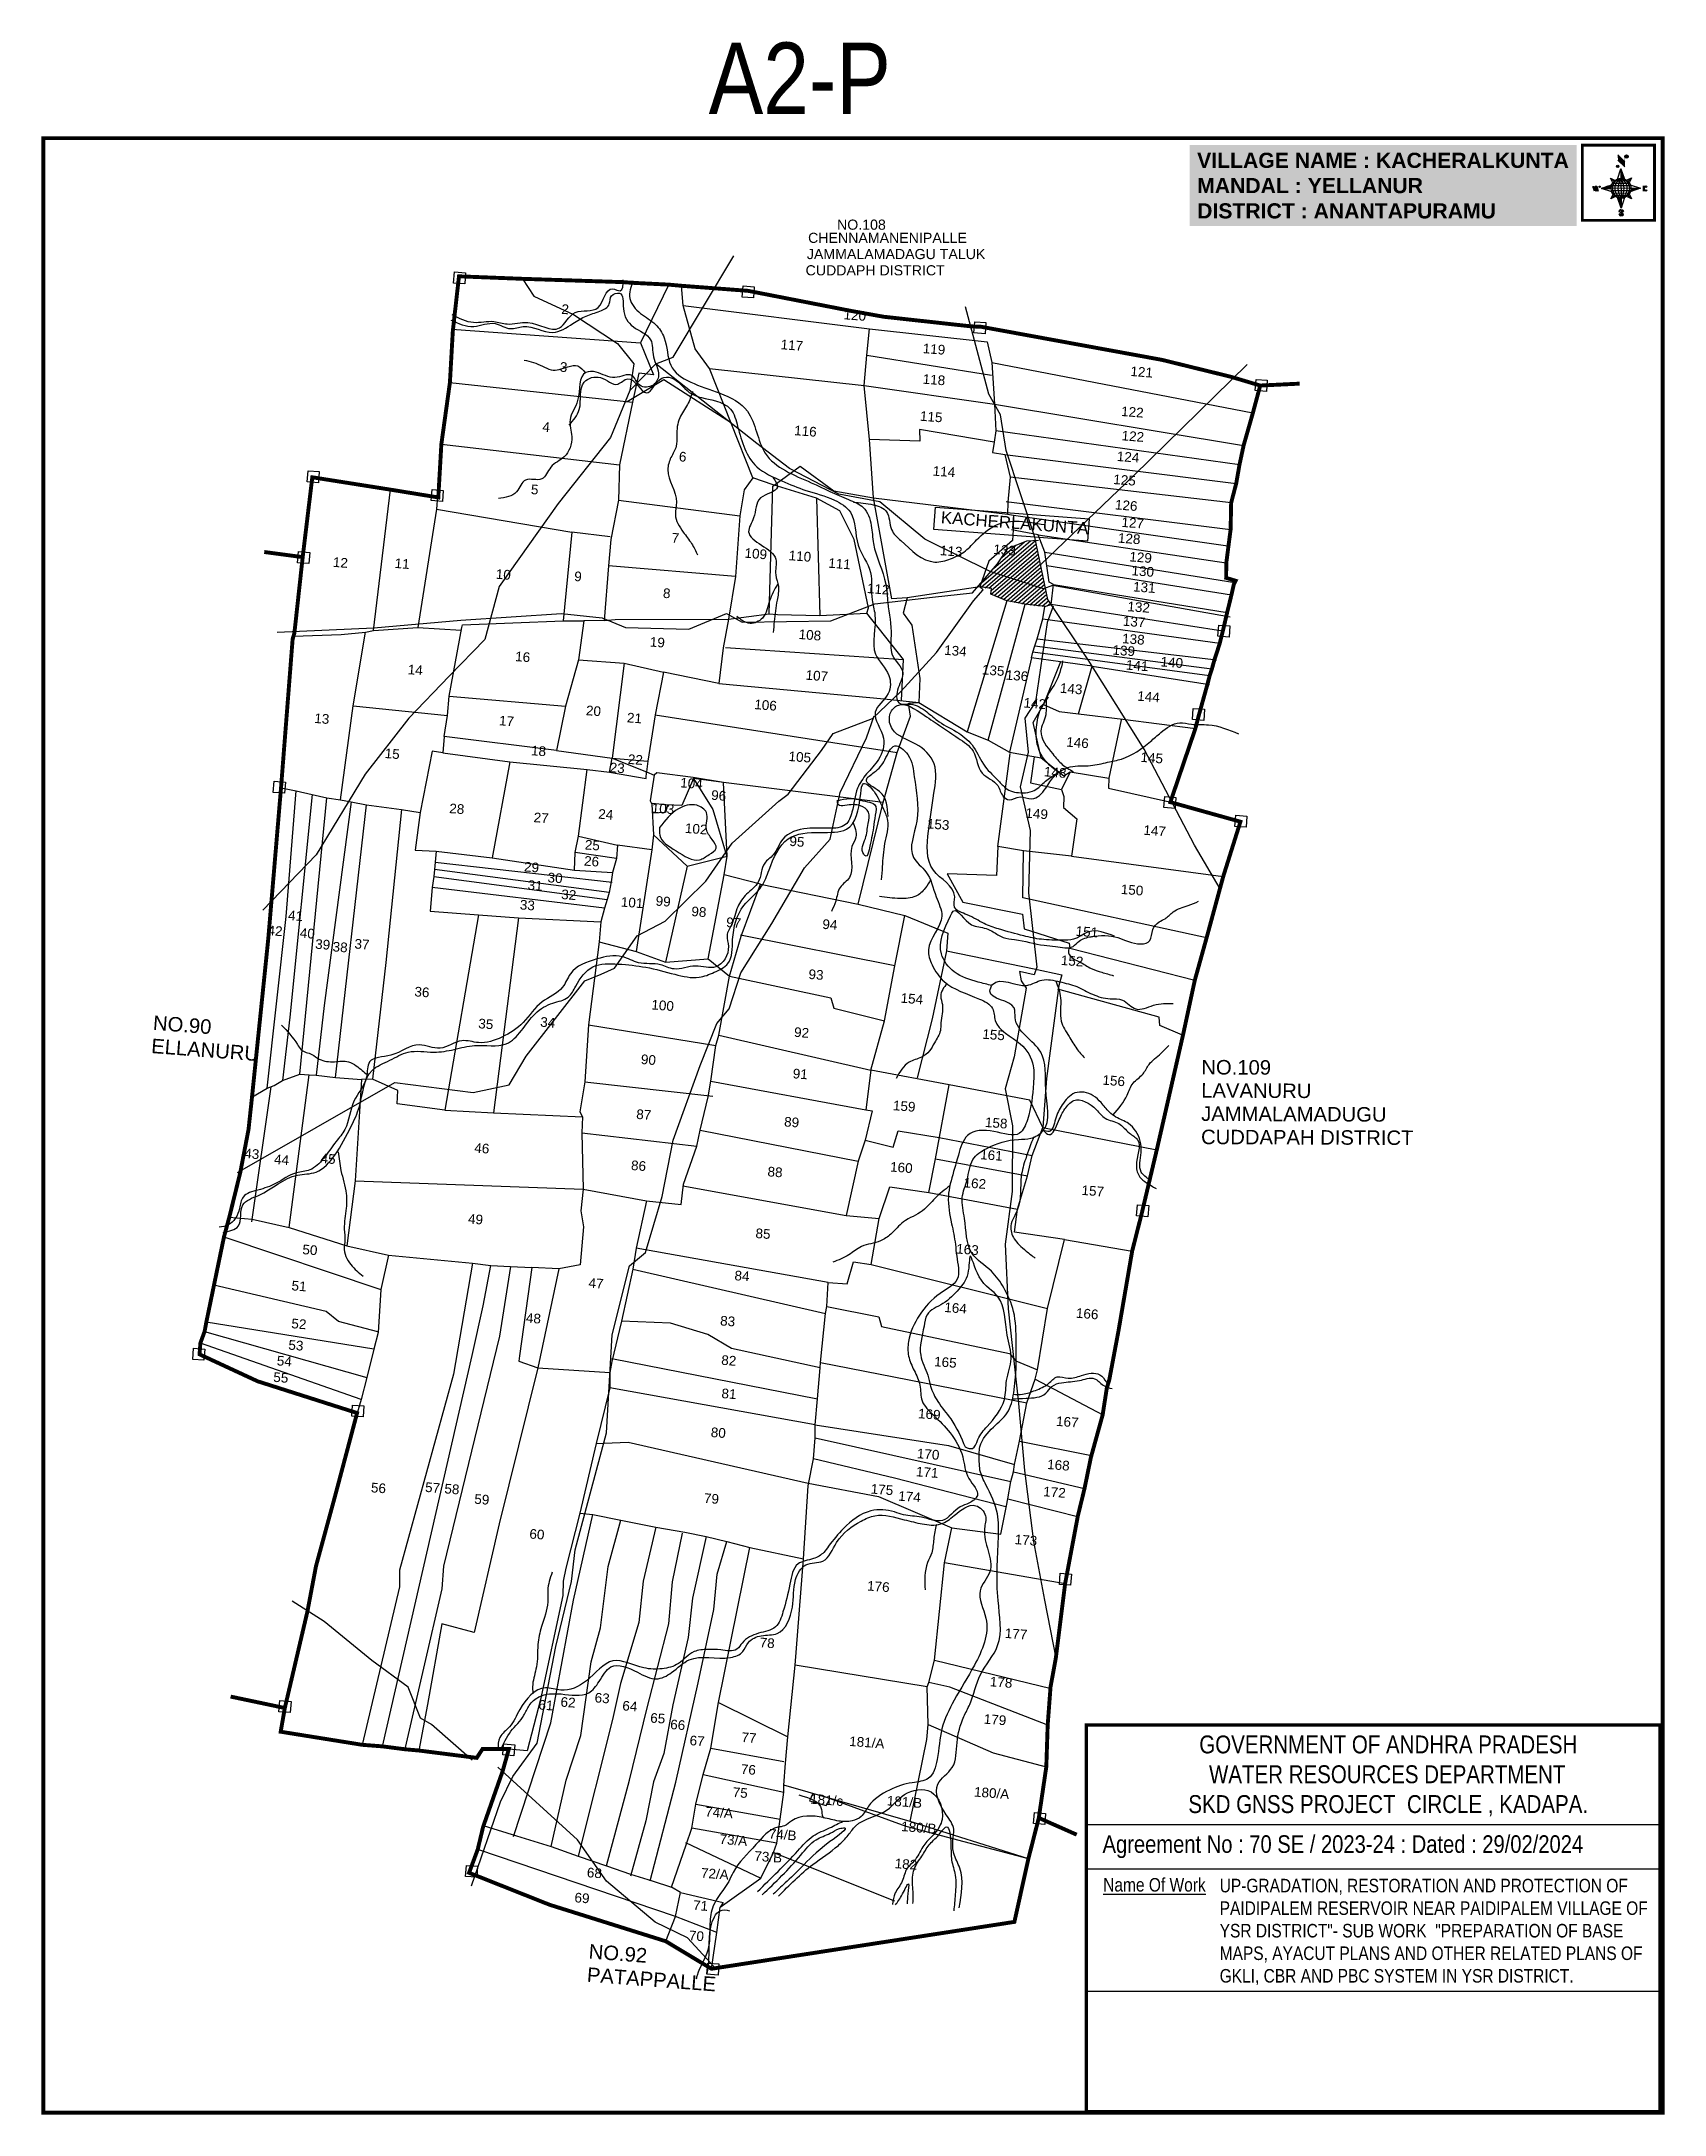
# Model space of a CAD drawing. Header units: inches. Extents: x 188909 to 208161, y 1616332 to 1627339.
# Drawn here: x 188909 to 192235, y 1623091 to 1627339 of the extents above; entities that cross this region are included whole.
import ezdxf

# ---------------------------------------------------------------- set-up
doc = ezdxf.new("R2010")
doc.units = ezdxf.units.IN
doc.header["$MEASUREMENT"] = 0
for name, color, linetype in [('bord', 1, 'Continuous'), ('FRAME 025', 7, 'Continuous'), ('PLOT', 7, 'Continuous'), ('PLOT NO', 7, 'Continuous'), ('ROAD', 1, 'Continuous'), ('STREAM', 4, 'Continuous'), ('text2', 7, 'Continuous'), ('TITLEBLOCK', 7, 'Continuous'), ('VILLAGE', 7, 'Continuous'), ('VILLAGE BOUNDARY', 5, 'Continuous'), ('VILLAGE BOUNDARY STONES', 1, 'Continuous')]:
    doc.layers.add(name, color=color, linetype=linetype)
doc.styles.add('ARIALN', font='ARIALN.TTF')
doc.styles.get("Standard").update_dxf_attribs({"font": 'arial.ttf'})
pattern_1 = [(267.297113149, (-8720374.938, 50637915.138), (10.5367255337, -0.497431438), [])]
pattern_2 = [(357.297113149, (-8720374.938, 50637915.138), (0.497431438, 10.5367255337), [])]

msp = doc.modelspace()

# ---------------------------------------------------------------- texts
at = {"layer": 'PLOT NO'}
for s, height, p in [('2', 19.8, (189973.8, 1626780.8)), ('120', 19.78, (190552.1, 1626769.6)), ('117', 19.78, (190423, 1626708.3)), ('119', 19.78, (190714.3, 1626700.3)), ('3', 19.8, (189970.5, 1626662.3)), ('121', 19.78, (191139.9, 1626653.4)), ('118', 19.78, (190714.2, 1626637.6)), ('122', 19.78, (191120.9, 1626571.4)), ('4', 19.8, (189934.8, 1626539.5)), ('116', 19.78, (190450.8, 1626532.2)), ('115', 19.78, (190708.6, 1626561.7)), ('122', 19.78, (191121.8, 1626521.6)), ('6', 19.8, (190214.6, 1626478.6)), ('114', 19.78, (190734.7, 1626449.3)), ('124', 19.78, (191112, 1626479.2)), ('5', 19.8, (189911.3, 1626411.4)), ('125', 19.78, (191104.7, 1626431.9)), ('126', 19.78, (191108.2, 1626380)), ('7', 19.8, (190199.7, 1626312.1)), ('128', 19.78, (191114.3, 1626311.9)), ('127', 19.78, (191121.5, 1626344.2)), ('109', 19.78, (190349.1, 1626281)), ('110', 19.78, (190439.5, 1626276)), ('113', 19.78, (190749.5, 1626286.3)), ('133', 19.78, (190858.9, 1626288.6)), ('129', 19.78, (191137.7, 1626273.5)), ('12', 19.78, (189505.5, 1626262.3)), ('11', 19.78, (189632, 1626260.1)), ('10', 19.78, (189839.3, 1626237.9)), ('9', 19.8, (190000, 1626233.3)), ('111', 19.78, (190520.7, 1626260.5)), ('130', 19.78, (191142.1, 1626245.1)), ('8', 19.8, (190181.9, 1626198.8)), ('112', 19.78, (190600, 1626208.6)), ('131', 19.78, (191145.3, 1626212)), ('137', 19.78, (191124.4, 1626141.6)), ('132', 19.78, (191133.7, 1626171.5)), ('19', 19.78, (190155, 1626099)), ('108', 19.78, (190460, 1626114.5)), ('138', 19.78, (191122.9, 1626105.9)), ('16', 19.78, (189879.1, 1626069.1)), ('134', 19.78, (190758.2, 1626082.1)), ('139', 19.78, (191103.2, 1626082.4)), ('140', 19.78, (191201.6, 1626058.3)), ('14', 19.78, (189658.9, 1626042.4)), ('107', 19.78, (190474.2, 1626031)), ('135', 19.78, (190835.6, 1626041.9)), ('136', 19.78, (190884.3, 1626031.2)), ('141', 19.78, (191130.7, 1626051.7)), ('106', 19.78, (190369.1, 1625970.8)), ('142', 19.78, (190920.9, 1625974.1)), ('143', 19.78, (190995.4, 1626004.2)), ('144', 19.78, (191153.9, 1625988)), ('13', 19.78, (189467.4, 1625942.4)), ('17', 19.78, (189846, 1625937.7)), ('20', 19.78, (190024.1, 1625958.4)), ('21', 19.78, (190108.1, 1625943.7)), ('146', 19.78, (191008.4, 1625893.9)), ('15', 19.78, (189611.7, 1625870.5)), ('18', 19.78, (189911.6, 1625876.3)), ('22', 19.78, (190109.9, 1625858.5)), ('105', 19.78, (190439.3, 1625864.4)), ('145', 19.78, (191160.5, 1625862.7)), ('23', 19.78, (190072.7, 1625841.5)), ('104', 19.78, (190217.3, 1625810.4)), ('148', 19.78, (190962.7, 1625833)), ('28', 19.78, (189744, 1625757.7)), ('103', 19.78, (190158.9, 1625758.7)), ('96', 19.78, (190280.7, 1625785)), ('27', 19.78, (189916.9, 1625739.2)), ('24', 19.78, (190049.3, 1625746.3)), ('102', 19.78, (190226.9, 1625717.1)), ('153', 19.78, (190722.8, 1625726.3)), ('149', 19.78, (190924.7, 1625748.3)), ('25', 19.78, (190021.8, 1625683.2)), ('95', 19.78, (190441, 1625690.5)), ('147', 19.78, (191166.5, 1625713.3)), ('29', 19.78, (189897.2, 1625638.1)), ('26', 19.78, (190020.2, 1625650.1)), ('31', 19.78, (189904.6, 1625600.6)), ('30', 19.78, (189945.5, 1625616)), ('150', 19.78, (191120.2, 1625592)), ('33', 19.78, (189888.6, 1625560.3)), ('32', 19.78, (189973.4, 1625581.6)), ('101', 19.78, (190095.6, 1625566.1)), ('99', 19.78, (190166.9, 1625568.1)), ('98', 19.78, (190240.1, 1625546.7)), ('42', 19.78, (189371.5, 1625507.6)), ('41', 19.78, (189413.6, 1625538.5)), ('97', 19.78, (190311.4, 1625524.4)), ('94', 19.78, (190508.6, 1625520.5)), ('151', 19.78, (191027.6, 1625506.3)), ('40', 19.78, (189437.7, 1625502.5)), ('39', 19.78, (189469.2, 1625479.8)), ('38', 19.78, (189504.9, 1625474.3)), ('37', 19.78, (189549.7, 1625480.2)), ('93', 19.78, (190480.2, 1625417.9)), ('152', 19.78, (190997.3, 1625446.5)), ('36', 19.78, (189672.6, 1625382.2)), ('100', 19.78, (190158.2, 1625355.4)), ('154', 19.78, (190668.9, 1625369.1)), ('35', 19.78, (189803.5, 1625316.8)), ('34', 19.78, (189930.4, 1625320.1)), ('92', 19.78, (190450.6, 1625299.2)), ('155', 19.78, (190836.4, 1625295.3)), ('90', 19.78, (190136.7, 1625243.6)), ('91', 19.78, (190447.9, 1625214.3)), ('156', 19.78, (191082.6, 1625201.1)), ('87', 19.78, (190127.2, 1625131.1)), ('159', 19.78, (190653.2, 1625148.9)), ('89', 19.78, (190430.2, 1625115.6)), ('158', 19.78, (190841.8, 1625114.5)), ('43', 19.78, (189323.9, 1625050.7)), ('44', 19.78, (189384.9, 1625038.6)), ('45', 19.78, (189480.3, 1625040.6)), ('46', 19.78, (189795.3, 1625062)), ('161', 19.78, (190832, 1625048.4)), ('86', 19.78, (190116.5, 1625026.3)), ('88', 19.78, (190396.2, 1625013.4)), ('160', 19.78, (190647.4, 1625023.2)), ('162', 19.78, (190798, 1624990.8)), ('157', 19.78, (191039.7, 1624975.3)), ('49', 19.78, (189782.4, 1624916.7)), ('85', 19.78, (190371.6, 1624887)), ('50', 19.78, (189443, 1624853.8)), ('163', 19.78, (190782.9, 1624855.2)), ('47', 19.78, (190029.4, 1624785.3)), ('84', 19.78, (190328.5, 1624800.5)), ('51', 19.78, (189420.8, 1624779.7)), ('52', 19.78, (189420.4, 1624702.1)), ('48', 19.78, (189901.1, 1624713.7)), ('83', 19.78, (190299.1, 1624707.9)), ('164', 19.78, (190758.5, 1624735.3)), ('166', 19.78, (191028.2, 1624723.5)), ('53', 19.78, (189414.3, 1624658.2)), ('54', 19.78, (189390.6, 1624625.9)), ('82', 19.78, (190301.4, 1624627.2)), ('165', 19.78, (190737.6, 1624624.2)), ('55', 19.78, (189383.4, 1624592.2)), ('81', 19.78, (190301.8, 1624558.9)), ('169', 19.78, (190704.7, 1624517.7)), ('167', 19.78, (190987.5, 1624502)), ('80', 19.78, (190279.9, 1624479.2)), ('170', 19.78, (190702.3, 1624435.7)), ('168', 19.78, (190969.3, 1624413.5)), ('56', 19.78, (189583.5, 1624365.9)), ('57', 19.78, (189694.5, 1624366.7)), ('58', 19.78, (189734, 1624363.7)), ('175', 19.78, (190607.7, 1624363.3)), ('171', 19.78, (190700.4, 1624398.6)), ('172', 19.78, (190961.2, 1624357.8)), ('59', 19.78, (189795.3, 1624342.5)), ('79', 19.78, (190265.9, 1624344.1)), ('174', 19.78, (190664.1, 1624348.7)), ('60', 19.78, (189908.2, 1624271.1)), ('173', 19.78, (190902.7, 1624259.7)), ('176', 19.78, (190600.3, 1624164.6)), ('177', 19.78, (190882.4, 1624067.5)), ('78', 19.78, (190380.1, 1624048.4)), ('63', 19.78, (190041.9, 1623935.4)), ('178', 19.78, (190851.8, 1623968.3)), ('61', 19.78, (189926.7, 1623920.8)), ('62', 19.78, (189972, 1623926.7)), ('64', 19.78, (190098.7, 1623918.9)), ('65', 19.78, (190155.8, 1623894)), ('179', 19.78, (190839.3, 1623891.7)), ('66', 19.78, (190196.8, 1623880.6)), ('67', 19.78, (190236.5, 1623847.7)), ('77', 19.78, (190342.7, 1623854.2)), ('181/A', 19.78, (190563.6, 1623846.1)), ('76', 19.78, (190341.5, 1623788.9)), ('75', 19.78, (190324.8, 1623741.5)), ('181/c', 19.78, (190483.6, 1623727.8)), ('181/B', 19.78, (190640.7, 1623724.3)), ('180/A', 19.78, (190819.4, 1623742.4)), ('74/A', 19.78, (190268.4, 1623701.8)), ('73/A', 19.78, (190297.8, 1623645.3)), ('74/B', 19.78, (190398.8, 1623656.4)), ('180/B', 19.78, (190670.1, 1623671.6)), ('73/B', 19.78, (190369.2, 1623610.9)), ('182', 19.78, (190656.8, 1623595.7)), ('68', 19.78, (190026, 1623577.1)), ('72/A', 19.78, (190259.8, 1623576.2)), ('69', 19.78, (190000.6, 1623525.7)), ('71', 19.78, (190243.6, 1623510.1)), ('70', 19.78, (190235.1, 1623448.1))]:
    msp.add_text(s, height=height, rotation=355.6618, dxfattribs=at).set_placement(p)
at = {"layer": 'text2'}
for s, height, p in [('NO.108', 20.77, (190539.2, 1626953)), ('CHENNAMANENIPALLE', 20.766, (190479.9, 1626926)), ('JAMMALAMADAGU TALUK ', 20.766, (190477.4, 1626892.8)), ('CUDDAPH DISTRICT ', 20.766, (190474.8, 1626859.5))]:
    msp.add_text(s, height=height, dxfattribs=at).set_placement(p)
for s, height, rotation, p in [('KACHERLAKUNTA', 24.721, 355.6618, (190751.4, 1626351.6)), ('NO.90', 29.67, 355.6618, (189136.6, 1625313.5)), ('ELLANURU', 29.67, 355.6618, (189133, 1625266)), ('NO.109', 29.67, 359.7655, (191285.8, 1625222.1)), ('LAVANURU', 29.67, 359.7655, (191285.6, 1625174.5)), ('JAMMALAMADUGU', 29.666, 359.7655, (191285.4, 1625126.8)), ('CUDDAPAH DISTRICT ', 29.666, 359.7655, (191285.2, 1625079.2)), ('NO.92', 29.67, 355.6618, (190029.5, 1623410.5)), ('PATAPPALLE', 29.67, 355.6618, (190025.9, 1623362.9))]:
    msp.add_text(s, height=height, rotation=rotation, dxfattribs=at).set_placement(p)
at = {"layer": 'TITLEBLOCK', "extrusion": (0.000201441, 0.004807, 0.999988), "style": 'ARIALN'}
msp.add_text('%%UName Of Work', height=27.729, rotation=359.9999, dxfattribs=at).set_placement((191084.7, 1623528.6, 7839.4))
at = {"layer": 'TITLEBLOCK', "extrusion": (0.000201441, 0.004807, 0.999988), "attachment_point": 1, "text_direction": (1, -1e-06, -0.000201), "style": 'ARIALN'}
for s, insert, char_height, width in [('\\pi141.39121;A2-P', (190134.7, 1627336.6, -22.5), 146.679, 648.879), ('\\pi47.97778;GOVERNMENT OF ANDHRA PRADESH  \\P\\pi67.92599;WATER RESOURCES DEPARTMENT      \\P\\pi25.55325;SKD GNSS PROJECT  CIRCLE , KADAPA.', (191233.6, 1623867.4, -5.6), 36.67, 864.868), ('Agreement No : 70 SE / 2023-24 : Dated : 29/02/2024', (191083.4, 1623662.9, -6.6), 36.047, 1163.558), ('UP-GRADATION, RESTORATION AND PROTECTION OF PAIDIPALEM RESERVOIR NEAR PAIDIPALEM VILLAGE OF YSR DISTRICT"- SUB WORK  "PREPARATION OF BASE MAPS, AYACUT PLANS AND OTHER RELATED PLANS OF GKLI, CBR AND PBC SYSTEM IN YSR DISTRICT.', (191323.4, 1623573.7, -5.9), 27.7286, 895.045)]:
    msp.add_mtext(s, dxfattribs=dict(at, insert=insert, char_height=char_height, width=width))
at = {"layer": 'VILLAGE BOUNDARY', "insert": (191277.2, 1627110.8), "char_height": 31.067, "width": 762.02, "attachment_point": 1, "bg_fill": 1, "box_fill_scale": 1.5, "bg_fill_color": 254, "bg_fill_transparency": 0}
msp.add_mtext('{\\fArial|b1|i0|c0|p34;\\C1;VILLAGE NAME :\\C5; KACHERALKUNTA\\P\\C1;MANDAL : \\C5;YELLANUR\\P\\C1;DISTRICT : \\C5;ANANTAPURAMU}', dxfattribs=at)

# ---------------------------------------------------------------- blocks, each defined once
blk = doc.blocks.new('*X3')
at = {"color": 0, "linetype": 'Continuous'}
for p, q in [((6321.6, 240.5), (6322.3, 241.2)), ((6321.6, 240.3), (6322.3, 241)), ((6321.6, 240.1), (6322.3, 240.8)), ((6321.6, 239.9), (6322.4, 240.7)), ((6321.6, 239.8), (6322.4, 240.6)), ((6321.6, 239.6), (6322.5, 240.5)), ((6321.6, 239.4), (6322.5, 240.3)), ((6321.6, 239.2), (6322.6, 240.2)), ((6321.7, 239.1), (6322.6, 240.1)), ((6321.8, 240.8), (6322.4, 241.4)), ((6321.8, 239), (6322.7, 240)), ((6321.8, 239), (6322.8, 239.9)), ((6321.9, 238.9), (6322.9, 239.8)), ((6322, 238.8), (6323, 239.7)), ((6322.1, 241.3), (6322.4, 241.6)), ((6322.1, 238.7), (6323.1, 239.6)), ((6322.2, 238.6), (6323.1, 239.6)), ((6322.3, 238.5), (6323.2, 239.5)), ((6322.4, 238.5), (6323.3, 239.4)), ((6322.5, 238.4), (6323.4, 239.3)), ((6322.7, 238.4), (6323.6, 239.3)), ((6322.8, 238.3), (6323.7, 239.2)), ((6322.9, 238.3), (6323.8, 239.1)), ((6323.1, 238.2), (6323.9, 239.1)), ((6323.2, 238.2), (6324, 239)), ((6323.3, 238.2), (6324.2, 239)), ((6323.5, 238.1), (6324.3, 238.9)), ((6323.7, 238.1), (6324.4, 238.9)), ((6323.8, 238.1), (6324.6, 238.8)), ((6324.1, 238.2), (6324.7, 238.8)), ((6324.3, 238.3), (6324.9, 238.8)), ((6324.6, 238.3), (6325.1, 238.8)), ((6324.8, 238.4), (6325.2, 238.8)), ((6325.1, 238.5), (6325.4, 238.8)), ((6325.4, 238.6), (6325.6, 238.8))]:
    blk.add_line(p, q, dxfattribs=at)
blk = doc.blocks.new('*X2')
at = {"color": 0, "linetype": 'Continuous'}
for p, q in [((6324.4, 240.3), (6324.5, 240.4)), ((6324.6, 240.3), (6324.8, 240.5)), ((6324.7, 240.2), (6325, 240.5)), ((6324.8, 240.2), (6325.2, 240.6)), ((6325, 240.1), (6325.5, 240.6)), ((6325.1, 240.1), (6325.6, 240.6)), ((6325.2, 240), (6325.8, 240.6)), ((6325.3, 240), (6326, 240.6)), ((6325.4, 239.9), (6326.1, 240.6)), ((6325.5, 239.8), (6326.2, 240.5)), ((6325.6, 239.8), (6326.3, 240.5)), ((6325.7, 239.7), (6326.5, 240.4)), ((6325.9, 239.6), (6326.6, 240.3)), ((6326, 239.5), (6326.7, 240.3)), ((6326, 239.4), (6326.8, 240.2)), ((6326.1, 239.3), (6327, 240.2)), ((6326.2, 239.3), (6327.1, 240.1)), ((6326.3, 239.2), (6327.1, 240)), ((6326.4, 239.1), (6327.2, 239.9)), ((6326.5, 239), (6327.3, 239.8)), ((6326.5, 238.9), (6327.4, 239.7)), ((6326.6, 238.8), (6327.5, 239.6)), ((6326.7, 238.7), (6327.5, 239.5)), ((6326.8, 238.6), (6327.6, 239.4)), ((6326.8, 238.5), (6327.7, 239.3)), ((6326.8, 236.5), (6327.4, 237)), ((6326.9, 238.3), (6327.8, 239.2)), ((6326.9, 238.2), (6327.9, 239.1)), ((6326.9, 236.8), (6327.6, 237.4)), ((6327, 238.1), (6327.8, 239)), ((6327, 237.9), (6327.8, 238.8)), ((6327, 237.8), (6327.8, 238.6)), ((6327, 237.6), (6327.8, 238.4)), ((6327, 237.4), (6327.8, 238.2)), ((6327, 237.3), (6327.8, 238)), ((6327, 237.1), (6327.8, 237.9))]:
    blk.add_line(p, q, dxfattribs=at)
blk = doc.blocks.new('H')
at = {"layer": 'bord', "extrusion": (0.000427885, 0.004792, 0.999988)}
h = blk.add_hatch(dxfattribs=at)
h.set_pattern_fill('LINE', color=8, scale=84.387686, angle=-2.7029, style=0)
h.set_pattern_definition(pattern_2)
h.paths.add_polyline_path([(-492, 786, -0.090992), (-448, 775), (-486, 912)])
h = blk.add_hatch(dxfattribs=at)
h.set_pattern_fill('LINE', color=8, scale=84.387686, angle=-92.7029, style=0)
h.set_pattern_definition(pattern_1)
h.paths.add_polyline_path([(-625, 665, -0.090992), (-615, 710), (-751, 671)])
h = blk.add_hatch(dxfattribs=at)
h.set_pattern_fill('LINE', color=8, scale=84.387686, angle=-2.7029, style=0)
h.set_pattern_definition(pattern_2)
h.paths.add_polyline_path([(-504, 533, -0.090992), (-549, 543), (-510, 406)])
h = blk.add_hatch(dxfattribs=at)
h.set_pattern_fill('LINE', color=8, scale=84.387686, angle=-92.7029, style=0)
h.set_pattern_definition(pattern_1)
h.paths.add_polyline_path([(-246, 647), (-372, 653, -0.090992), (-382, 609)])
for p, q in [((-516, 1087, -1217), (-432, 994, -1217)), ((-538, 774, -1216), (-487, 906, -1216)), ((-519, 1020, -1217), (-435, 927, -1216)), ((-487, 906, -1216), (-493, 780, -1216)), ((-487, 906, -1216), (-448, 769, -1216)), ((-865, 701, -1215), (-847, 638, -1215)), ((-847, 700, -1215), (-829, 637, -1215)), ((-829, 699, -1215), (-811, 636, -1215)), ((-829, 699, -1215), (-811, 698, -1215)), ((-811, 698, -1215), (-794, 635, -1215)), ((-752, 665, -1215), (-615, 704, -1215)), ((-752, 665, -1215), (-625, 659, -1215)), ((-619, 614, -1215), (-752, 665, -1215)), ((-639, 526, -1214), (-606, 585, -1215)), ((-639, 526, -1214), (-593, 568, -1215)), ((-577, 553, -1215), (-639, 526, -1214)), ((-627, 794, -1216), (-567, 760, -1216)), ((-627, 794, -1216), (-584, 747, -1215)), ((-599, 731, -1215), (-627, 794, -1216)), ((-511, 400, -1214), (-549, 537, -1214)), ((-371, 513, -1214), (-431, 546, -1215)), ((-421, 753, -1216), (-359, 781, -1216)), ((-371, 513, -1214), (-414, 560, -1215)), ((-359, 781, -1216), (-405, 739, -1216)), ((-399, 576, -1215), (-371, 513, -1214)), ((-359, 781, -1216), (-392, 721, -1215)), ((-246, 641, -1215), (-383, 603, -1215)), ((-379, 693, -1215), (-246, 641, -1215)), ((-373, 647, -1215), (-246, 641, -1215)), ((-213, 669, -1215), (-217, 601, -1215)), ((-197, 600, -1215), (-194, 668, -1215)), ((-460, 533, -1215), (-511, 400, -1214)), ((-505, 527, -1214), (-511, 400, -1214))]:
    blk.add_line(p, q, dxfattribs=at)
at = {"layer": 'bord', "color": 8, "linetype": 'ByBlock', "extrusion": (0.000427885, 0.004792, 0.999988)}
for p, q in [((-373, 647, -1215), (-625, 659, -1215)), ((-378, 616, -1215), (-623, 628, -1215)), ((-375, 679, -1215), (-620, 691, -1215)), ((-392, 585, -1215), (-611, 595, -1215)), ((-386, 711, -1215), (-605, 722, -1215)), ((-420, 555, -1215), (-587, 562, -1215)), ((-411, 744, -1216), (-578, 752, -1216)), ((-493, 780, -1216), (-505, 527, -1214))]:
    blk.add_line(p, q, dxfattribs=at)
at = {"layer": 'bord', "extrusion": (0.000427885, 0.004792, 0.999988), "elevation": -1212}
for points, const_width in [([(-522, 960), (-516, 1093)], 1.61), ([(-434, 933), (-428, 1066)], 1.61), ([(-870, 707), (-846, 706)], 0.642), ([(-829, 643), (-855, 644)], 0.642), ([(-829, 643), (-821, 678)], 0.642), ([(-811, 642), (-784, 641)], 0.642), ([(-793, 641), (-782, 694)], 0.642), ([(-177, 605), (-226, 607)], 0.706), ([(-223, 676), (-174, 673)], 0.706), ([(-195, 645), (-185, 644)], 0.706)]:
    blk.add_lwpolyline(points, dxfattribs=dict(at, const_width=const_width))
for points, const_width in [([(-414, 1073, 1), (-398, 1058, 1)], 22.3), ([(-530, 950, 1), (-520, 939, 1)], 14.8), ([(-776, 697, 1), (-769, 690, 1)], 8.9), ([(-180, 618, 1), (-173, 611, 1)], 9.79), ([(-178, 667, 1), (-171, 660, 1)], 9.79), ([(-525, 322, 1), (-533, 329, 1)], 11.1), ([(-490, 362, 1), (-498, 369, 1)], 11.1)]:
    blk.add_lwpolyline(points, format="xyb", close=True, dxfattribs=dict(at, const_width=const_width))
for points in [[(-537, 317), (-531, 310), (-520, 307), (-505, 307), (-494, 310), (-486, 318), (-487, 326), (-491, 333), (-494, 336), (-503, 341), (-522, 347), (-530, 352), (-534, 355), (-537, 363), (-537, 373), (-530, 381), (-520, 384), (-504, 384), (-493, 380), (-487, 373)], [(-522, 348), (-526, 354), (-528, 361), (-528, 371), (-526, 375), (-521, 381), (-515, 384)], [(-505, 307), (-499, 312), (-497, 319), (-497, 327), (-501, 335), (-509, 343)]]:
    blk.add_lwpolyline(points, dxfattribs=at)
at = {"layer": 'bord', "extrusion": (0.000427885, 0.004792, 0.999988)}
for centre, radius in [((-406, 1065, -1212), 22.3), ((-525, 944, -1212), 14.8), ((-773, 694, -1212), 8.9), ((-498, 659, -1212), 127), ((-177, 615, -1212), 9.79), ((-174, 663, -1212), 9.79), ((-529, 325, -1212), 11.1), ((-494, 365, -1212), 11.1)]:
    blk.add_circle(centre, radius, dxfattribs=at)
at = {"layer": 'bord', "color": 8, "linetype": 'ByBlock', "extrusion": (0.000427885, 0.004792, 0.999988)}
for centre, radius, start, end in [((-482, 658, -1212), 128, 94.9254, 259.6691), ((-437, 656, -1212), 141, 113.2864, 241.308), ((-316, 651, -1212), 222, 142.5892, 212.0053), ((-560, 662, -1212), 141, 293.2864, 61.308), ((-681, 668, -1212), 222, 322.5892, 32.0053), ((-515, 660, -1212), 128, 274.9254, 79.6691)]:
    blk.add_arc(centre, radius, start, end, dxfattribs=at)
at = {"layer": 'bord', "extrusion": (0.000427885, 0.004792, 0.999988)}
for points in [[(-516, 1093, -1212), (-431, 1000, -1212), (-519, 1026, -1212), (-434, 933, -1212)], [(-864, 707, -1212), (-846, 706, -1212), (-846, 644, -1212), (-829, 643, -1212)], [(-829, 705, -1212), (-811, 704, -1212), (-811, 642, -1212), (-793, 641, -1212)], [(-193, 674, -1212), (-197, 606, -1212), (-213, 675, -1212), (-216, 607, -1212)]]:
    blk.add_solid(points, dxfattribs=at)
at = {"layer": 'bord', "extrusion": (0.000427885, 0.004792, 0.999988), "xscale": 7.977342409717546, "yscale": 7.977342409717546, "zscale": 7.977342409717546, "rotation": 138.0840426661453}
for name, p in [('*X2', (38301, -31929, -1212)), ('*X3', (38314, -31951, -1212))]:
    blk.add_blockref(name, p, dxfattribs=at)

# ---------------------------------------------------------------- hatches: boundary and pattern name
at = {"layer": 'VILLAGE'}
h = msp.add_hatch(dxfattribs=at)
h.set_pattern_fill('ANSI31', color=256, scale=49.442893, angle=-4.3382)
h.set_pattern_definition([(40.661826, (-115164.6156, 47316.9015), (-4.027081255, 4.688228487), [])])
h.paths.add_polyline_path([(190962.5, 1626217), (190966.6, 1626218.6), (190946.1, 1626316.3), (190928.4, 1626315.2), (190889.2, 1626300.1), (190868, 1626268.3), (190853.9, 1626252)])
h.paths.add_polyline_path([(190887.3, 1626192.4), (190924.5, 1626185.5), (190965.1, 1626180.6), (190978.2, 1626185.2), (190978.2, 1626185.4), (190971.5, 1626195.3), (190966.6, 1626218.6), (190962.5, 1626217), (190853.9, 1626252), (190835.6, 1626230.6), (190832.2, 1626221), (190856, 1626217.5), (190854.2, 1626206.3)])

# ---------------------------------------------------------------- linework, layer by layer
at = {"layer": 'FRAME 025', "lineweight": -3}
for points in [[(191050.2, 1623684.7), (192225.9, 1623684.7)], [(191049.7, 1623594), (192225.4, 1623594)], [(191047.1, 1623343.4), (192222.9, 1623343.4)]]:
    msp.add_lwpolyline(points, dxfattribs=at)
at = {"layer": 'PLOT'}
for points in [[(190194.3, 1626840.5), (190136.6, 1626721.1)], [(190062.1, 1626152.1), (190084.3, 1626154.6), (190316.6, 1626155.2), (190400.2, 1626166.2), (190416.9, 1626164.4), (190503.9, 1626162.4), (190600.3, 1626167), (190603.4, 1626178.5), (190574.2, 1626318.4), (190545, 1626377.1), (190497.2, 1626402.6), (190408.6, 1626430.1), (190366.8, 1626444.6), (190277.6, 1626668.5), (190248.7, 1626709.2), (190223.8, 1626797.4), (190220.7, 1626838.1)], [(190223.8, 1626797.4), (190605.9, 1626750.1), (190847.2, 1626723.3), (190856.8, 1626680.6), (190861.7, 1626595.6), (190864.7, 1626540.6), (190861.5, 1626517.8), (190708.3, 1626543.3), (190708.7, 1626519.6), (190606, 1626523), (190594.8, 1626633.9), (190600.4, 1626695.9), (190605.9, 1626750.1)], [(189749.5, 1626749.4), (190136.6, 1626721.1), (190163.4, 1626655.5), (190133.3, 1626658.8), (190120.1, 1626599.8), (190093.3, 1626471.4), (190091.1, 1626398.7), (190075.8, 1626318.3), (190071, 1626264.3), (190062.1, 1626152.1), (190020.6, 1626151.4), (190009.1, 1626071.6), (189982.6, 1625976.8), (189964.4, 1625885.9), (189734.1, 1625914.5), (189731.6, 1625881.1), (189709.6, 1625884.5), (189684.9, 1625758.5), (189674.9, 1625681.5), (189717.6, 1625679.8), (189715.9, 1625657.1), (189714.4, 1625641.7), (189713.1, 1625627.6), (189709.5, 1625605), (189705.1, 1625556.3), (189804.7, 1625549.1), (189735.5, 1625148.7), (189637.5, 1625162), (189639, 1625189.1), (189587.5, 1625212.3), (189564.7, 1625211.9), (189551.7, 1625003.7), (189534.4, 1624870.9), (189620, 1624851.9), (189604, 1624781.4), (189599, 1624692.9), (189590, 1624659.2), (189575.4, 1624600.8), (189563.9, 1624555.9), (189555.7, 1624528.2)], [(190600.4, 1626695.9), (190855.9, 1626655.1)], [(190856.8, 1626680.6), (191391.4, 1626577.5)], [(189745.9, 1626639.8), (190120.1, 1626599.8)], [(190108.9, 1626601), (190184.4, 1626645.8), (190322.8, 1626557.5)], [(190277.6, 1626668.5), (190594.8, 1626633.9), (190861.7, 1626595.6)], [(190861.7, 1626595.6), (191372.4, 1626510.8)], [(189728.4, 1626513.8), (190093.3, 1626471.4)], [(190682.7, 1626198.8), (190651.7, 1626196.8), (190614, 1626403.8), (190606, 1626523)], [(190861.5, 1626517.8), (190858.1, 1626496.2), (190882.8, 1626492.4), (190893.8, 1626445.8), (190889.4, 1626394.5), (190888.4, 1626370.4), (190901.1, 1626368.1), (190900, 1626338.1), (190899, 1626316.3), (190850.5, 1626273.7), (190832.2, 1626221), (190682.7, 1626198.8), (190674.6, 1626167), (190692.5, 1626142.7), (190709.2, 1626033.7), (190706.8, 1625984.4), (190806, 1625924.3), (190848.8, 1625907), (190892.4, 1625882.3), (190957.5, 1625871), (190941.1, 1625943.2), (190962.6, 1625980.2), (190994.2, 1625965.9), (191034.3, 1625961.1), (191061.8, 1626058.7), (190996.9, 1626067.3), (190937.5, 1626075.4), (190940.2, 1626087), (190944.9, 1626100.3), (190949.6, 1626114.5), (190961.3, 1626155.4), (190965.1, 1626180.6), (190924.5, 1626185.5), (190887.3, 1626192.4), (190854.2, 1626206.3), (190856, 1626217.5), (190832.2, 1626221)], [(191363.9, 1626470.9), (190864.7, 1626540.6)], [(190400.2, 1626166.2), (190407.5, 1626427.6), (190463.8, 1626468.8), (190532.4, 1626418.1), (190614, 1626403.8), (190888.4, 1626370.4)], [(190882.8, 1626492.4), (191357.3, 1626433.2)], [(189589, 1626131.9), (189623.9, 1626420.4)], [(190366.8, 1626444.6), (190349.2, 1626420.2), (190340, 1626366.5), (190331.1, 1626242.7), (190316.6, 1626155.2), (190306.2, 1626096.1), (190297, 1626023), (190183.6, 1626046.4), (190166.7, 1625959.1), (190151.6, 1625863.7), (190148.6, 1625842.2), (190164.7, 1625835), (190156.5, 1625782.4), (190159.7, 1625775.7), (190163.3, 1625713.3), (190159.6, 1625682.6), (190089.1, 1625692.1), (190087, 1625664.6), (190079.3, 1625636), (190076.4, 1625616.4), (190072, 1625595), (190068.1, 1625580.5), (190062.6, 1625562.9), (190055, 1625534.8), (190051.8, 1625493.6), (190030.1, 1625323.8), (190022.6, 1625207.2), (190012.4, 1625145.5), (190017.6, 1625135), (190016.1, 1625102.3), (190018.8, 1624986.9), (190014.5, 1624942.7), (190019.4, 1624909.9), (190013, 1624831.6), (189969.3, 1624823.6), (189913.8, 1624826.4), (189888.5, 1624645.7), (189887.2, 1624634.7), (189926, 1624620.6), (189846.7, 1624301.3), (189795.3, 1624078.2), (189729.1, 1624096.2), (189699.8, 1623930.8), (189682.1, 1623836.6)], [(191346.9, 1626393.3), (190893.8, 1626445.8)], [(189720.5, 1626407.8), (189718.7, 1626380.3), (189680.4, 1626137.9)], [(189718.7, 1626380.3), (189995.5, 1626333.3)], [(190091.1, 1626398.7), (190340, 1626366.5)], [(190497.2, 1626402.6), (190503.9, 1626162.4)], [(190885.7, 1626395.9), (191345.8, 1626338.6)], [(190074.6, 1626323.5), (189995.5, 1626333.3), (189978, 1626151.6)], [(190965.1, 1626180.6), (190978.2, 1626185.2), (190982.6, 1626225.8), (190973.9, 1626231), (190969.1, 1626264.1), (190964.9, 1626292.6), (190951.2, 1626327.7), (190897, 1626338.2)], [(190901.1, 1626368.1), (191345.2, 1626304.8)], [(190951.2, 1626327.7), (191337, 1626270.6)], [(190964.9, 1626292.6), (191354.3, 1626230.3)], [(190331.1, 1626242.7), (190071, 1626264.3)], [(191347.4, 1626204.2), (190969.1, 1626264.1)], [(190982.6, 1626225.8), (191338.7, 1626168.6)], [(190671.3, 1625988.1), (190675.3, 1626072.3), (190600.3, 1626167)], [(190887.3, 1626192.4), (190806, 1625924.3)], [(190848.8, 1625907), (190924.5, 1626185.5)], [(191329.8, 1626130.3), (190978.2, 1626185.2)], [(189425.4, 1626120.3), (189523.3, 1626123.2), (189573, 1626128.3), (189589, 1626131.9), (189680.4, 1626137.9), (189768.7, 1626132.5), (189771.7, 1626143.1), (189978, 1626151.6), (190020.6, 1626151.4)], [(189521.9, 1625784.9), (189547.6, 1625977.4), (189573, 1626128.3)], [(189734.1, 1625914.5), (189741.3, 1625957.5), (189744.6, 1625997.4), (189770.2, 1626137.8)], [(190961.3, 1626155.4), (191323.6, 1626105.5)], [(190310.7, 1626096.9), (190675.3, 1626072.3)], [(190937.5, 1626075.4), (190892.4, 1625882.3)], [(191302.7, 1626038.6), (190940.2, 1626087)], [(190944.9, 1626100.3), (191307.5, 1626053.2)], [(190949.6, 1626114.5), (191317.2, 1626071.8)], [(190009.1, 1626071.6), (190102.9, 1626064.6), (190183.6, 1626046.4)], [(190102.9, 1626064.6), (190078.2, 1625869.8)], [(190996.9, 1626067.3), (190962.6, 1625980.2)], [(191061.8, 1626058.7), (191302.3, 1626021.2)], [(189744.6, 1625997.4), (189982.6, 1625976.8)], [(190297, 1626023), (190635.7, 1625991.8), (190706.8, 1625984.4)], [(189547.6, 1625977.4), (189741.3, 1625957.5)], [(190166.7, 1625959.1), (190530.6, 1625902.2), (190662.5, 1625881.7)], [(190582.3, 1625570.9), (190634, 1625779.2), (190662.5, 1625881.7), (190690, 1625956.1), (190685.6, 1625982.5), (190706.8, 1625984.4)], [(191034.3, 1625961.1), (191125.1, 1625950.1), (191273.6, 1625930.8)], [(191121.5, 1625949), (191096.4, 1625828.9)], [(189731.6, 1625881.1), (189868.7, 1625862.8), (190026.9, 1625847), (190072.7, 1625841.5), (190148.3, 1625828.6), (190148.6, 1625842.2)], [(189868.7, 1625862.8), (189832.2, 1625665.9)], [(189964.4, 1625885.9), (190078.2, 1625869.8), (190151.6, 1625863.7)], [(190072.7, 1625841.5), (190078.2, 1625869.8)], [(190078.2, 1625869.8), (190148.6, 1625842.2)], [(191017.2, 1625841.8), (190999.4, 1625806), (191004.3, 1625791.9), (191003.4, 1625768.7), (191030.6, 1625746), (191019.7, 1625669.5), (190921.1, 1625680.1), (190869.1, 1625689.1), (190893.7, 1625879.5)], [(190957.5, 1625871), (191003.8, 1625833.6), (191017.2, 1625841.8), (191096.4, 1625828.9), (191095.8, 1625808.8), (191226.8, 1625779.6)], [(190001.3, 1625640.4), (190002.3, 1625677), (190009.5, 1625710.6), (190026.9, 1625847)], [(190018.8, 1624986.9), (190148.9, 1624963.1), (190219.8, 1624955.8), (190224.4, 1624997.4), (190251.6, 1625075.1), (190258.9, 1625107.9), (190275.2, 1625176.2), (190280.6, 1625208.5), (190290.9, 1625281.1), (190296.9, 1625302.4), (190318.7, 1625423.4), (190342.7, 1625505.2), (190382.3, 1625612.1), (190307.9, 1625630.8), (190314.1, 1625669), (190306.3, 1625820.3), (190244.3, 1625830.8), (190169.7, 1625840.3), (190164.7, 1625835)], [(190634, 1625779.2), (190306.3, 1625820.3), (190244.8, 1625828.5), (190221, 1625772.8), (190188.6, 1625774.8), (190160.4, 1625776.9)], [(190244.8, 1625828.5), (190284.5, 1625765), (190312.4, 1625670.8)], [(189371.7, 1625194.2), (189410, 1625546), (189431.1, 1625803.3)], [(189399.8, 1625809.2), (189431.1, 1625803.3), (189463.7, 1625795.5), (189493.9, 1625788.9), (189521.9, 1625784.9), (189543.6, 1625780.8), (189575.3, 1625774.6), (189647, 1625764.8), (189684.9, 1625758.5)], [(189463.7, 1625795.5), (189417.8, 1625339.1), (189403, 1625209.5)], [(189438.3, 1625222.6), (189493.9, 1625788.9)], [(189543.6, 1625780.8), (189488.4, 1625363.5), (189471.9, 1625220.3)], [(189511.5, 1625215.6), (189575.3, 1625774.6)], [(189647, 1625764.8), (189614.5, 1625451.5), (189587.5, 1625212.3)], [(190191.5, 1625773.7), (190187.9, 1625759.1), (190161.8, 1625757.3)], [(190009.5, 1625710.6), (190089.1, 1625692.1)], [(190163.3, 1625713.3), (190232, 1625648.6), (190314.1, 1625669)], [(189715.9, 1625657.1), (190078.2, 1625616.3)], [(189717.6, 1625679.8), (189832.2, 1625665.9), (190001.3, 1625640.4), (190079.3, 1625636)], [(190087, 1625664.6), (190002.3, 1625677)], [(190159.6, 1625682.6), (190127.8, 1625474.2)], [(190869.1, 1625689.1), (190866.2, 1625630), (190765, 1625633), (190796.8, 1625574.8), (190919.4, 1625550.6), (190922.7, 1625520.5), (191015.1, 1625491.3), (191016, 1625481.1), (191272.4, 1625415)], [(191296.6, 1625502), (190920, 1625584), (190921.1, 1625680.1)], [(191019.7, 1625669.5), (191330.7, 1625627.7)], [(189713.1, 1625627.6), (190068.1, 1625580.5)], [(190072, 1625595), (189714.4, 1625641.7)], [(190232, 1625648.6), (190188, 1625452.2)], [(190275.4, 1625459), (190307.9, 1625630.8)], [(190382.3, 1625612.1), (190582.3, 1625570.9), (190678.1, 1625547.4), (190766.6, 1625511.5), (190763.6, 1625475.5), (190943, 1625438.7), (190999.9, 1625426.1), (190993.5, 1625404.3), (190968.6, 1625213.5), (190961, 1625113.4)], [(190062.6, 1625562.9), (189709.5, 1625605)], [(189804.7, 1625549.1), (189886.2, 1625542.7), (190055, 1625534.8)], [(189886.2, 1625542.7), (189846.4, 1625228.6), (189835.2, 1625143.2)], [(190608.7, 1625231.1), (190636.6, 1625331.9), (190657.6, 1625444.5), (190678.1, 1625547.4)], [(190051.8, 1625493.6), (190127.8, 1625474.2), (190188, 1625452.2), (190275.4, 1625459), (190318.7, 1625423.4), (190526.6, 1625378.7), (190532.4, 1625358), (190636.6, 1625331.9)], [(190657.6, 1625444.5), (190341.7, 1625507.1)], [(190763.6, 1625475.5), (190734.2, 1625336.2), (190703.7, 1625214.9)], [(190030.1, 1625323.8), (190290.9, 1625281.1)], [(190296.9, 1625302.4), (190608.7, 1625231.1)], [(190281.9, 1623389.3), (190292.9, 1623463.5), (190299.8, 1623515.9), (190383.3, 1623574.8), (190408.9, 1623627.8), (190415.7, 1623646.4), (190422.4, 1623695.8), (190430, 1623751.1), (190430.1, 1623765.8), (190433.5, 1623810.7), (190438.6, 1623864.5), (190453.1, 1624011.4), (190470.8, 1624229.7), (190480.4, 1624379.2), (190491, 1624434.4), (190494.3, 1624477.2), (190494.3, 1624503.9), (190498.9, 1624557), (190504.7, 1624620.9), (190505.5, 1624631.7), (190515.9, 1624731.9), (190518, 1624746.7), (190521.2, 1624795.7), (190560.3, 1624793.2), (190572.7, 1624838), (190609.1, 1624832.3), (190625.3, 1624926.6), (190647.7, 1624991.6), (190727.4, 1624980.1), (190909.4, 1624945.9), (190929.5, 1625014), (190939.2, 1625056), (190961, 1625113.4), (190934.4, 1625169.6), (190769.1, 1625201), (190608.7, 1625231.1), (190598.5, 1625149.3), (190611.3, 1625147.2), (190597, 1625087.1), (190582.7, 1625044.1), (190557.7, 1624932.7), (190625.3, 1624926.6)], [(189378.6, 1625196.7), (189339.2, 1624920.3)], [(189340.3, 1625175.4), (189371.7, 1625194.2), (189385.5, 1625199.2), (189403, 1625209.5), (189438.3, 1625222.6), (189457.6, 1625221.4), (189471.9, 1625220.3), (189511.5, 1625215.6), (189564.7, 1625211.9)], [(189416.7, 1624908.4), (189457.6, 1625221.4)], [(190022.6, 1625207.2), (190284.7, 1625177.7)], [(190280.6, 1625208.5), (190598.5, 1625149.3)], [(190727.4, 1624980.1), (190740.8, 1625049.4), (190769.1, 1625201)], [(189735.5, 1625148.7), (189835.2, 1625143.2), (190017.6, 1625135)], [(190016.1, 1625102.3), (190251.6, 1625075.1)], [(190258.9, 1625107.9), (190582.7, 1625044.1)], [(190597, 1625087.1), (190654.6, 1625072.7), (190664.3, 1625106.7), (190748.7, 1625092.8), (190939.2, 1625056)], [(190961, 1625113.4), (191194.5, 1625067.5)], [(190740.8, 1625049.4), (190929.5, 1625014)], [(189551.7, 1625003.7), (190018.8, 1624986.9)], [(190222.9, 1624993.7), (190557.7, 1624932.7)], [(189293.8, 1624929.5), (189340.9, 1624925.7), (189416.7, 1624908.4), (189534.4, 1624870.9)], [(190148.9, 1624963.1), (190127.9, 1624866), (190120.5, 1624822.8), (190097.5, 1624716.1), (190078, 1624634), (190073.8, 1624611.2), (190073.9, 1624579.7), (190045.6, 1624465.4), (190011.9, 1624323), (189983.6, 1624210.5), (189977.9, 1624183.9), (189977.2, 1624154.4), (189931.4, 1623941.4), (189904.1, 1623835.9), (189866.7, 1623839.6)], [(190045.6, 1624465.4), (190111, 1624468.3), (190479.8, 1624384.5), (190624.4, 1624357.1), (190774.2, 1624293.1), (190875, 1624279.6), (190886.8, 1624338.3), (190889.5, 1624352.3), (190895.3, 1624387.8), (190901, 1624407.4), (190903.2, 1624422.5), (190913.2, 1624470.2), (190928.2, 1624549), (190945.1, 1624597.8), (190950.2, 1624616.4), (190970.8, 1624742.4), (191005.4, 1624883.6), (190902.6, 1624898.8), (190909.4, 1624945.9)], [(189282.9, 1624889.1), (189604, 1624781.4)], [(189620, 1624851.9), (189792.4, 1624835.3), (189829.6, 1624830.6), (189869.8, 1624828.5), (189913.8, 1624826.4)], [(190521.2, 1624795.7), (190127.9, 1624866)], [(191005.4, 1624883.6), (191144.1, 1624860.2)], [(189792.4, 1624835.3), (189753.2, 1624607.8), (189642.3, 1624206.1), (189642.6, 1624172.1), (189566.1, 1623848.3)], [(189607.5, 1623845.1), (189791.5, 1624646), (189813.9, 1624747.5), (189829.6, 1624830.6)], [(189869.8, 1624828.5), (189847.2, 1624685.6), (189732.6, 1624214.4), (189729.1, 1624167.7), (189654.4, 1623842.5)], [(189969.3, 1624823.6), (189926, 1624620.6), (190073.8, 1624611.2)], [(190120.5, 1624822.8), (190515.9, 1624731.9)], [(190609.1, 1624832.3), (190970.8, 1624742.4)], [(189598.3, 1624694.3), (189517.7, 1624715.8), (189492.6, 1624736.2), (189262.4, 1624790)], [(190504.7, 1624620.9), (190322.7, 1624660.2), (190274.7, 1624689.2), (190197.7, 1624712.2), (190097.5, 1624716.1)], [(190518, 1624746.7), (190625.2, 1624725.3), (190630.1, 1624705.8), (190892.7, 1624650.1), (190905.6, 1624635.1), (190950.2, 1624616.4)], [(189243.2, 1624695.3), (189575.4, 1624600.8)], [(189590, 1624659.2), (189246.7, 1624714.3)], [(189563.9, 1624555.9), (189234.5, 1624671.4)], [(190077.9, 1624640), (190498.9, 1624557)], [(190505.5, 1624631.7), (190928.2, 1624549)], [(190945.1, 1624597.8), (191083.6, 1624524.5)], [(190494.3, 1624503.9), (190073.9, 1624579.7)], [(190494.3, 1624503.9), (190768, 1624461.9), (190903.2, 1624422.5)], [(190494.3, 1624477.2), (190895.3, 1624387.8)], [(190913.2, 1624470.2), (191064, 1624440.7)], [(190885.2, 1624335.8), (190657, 1624394.7), (190491, 1624434.4)], [(190901, 1624407.4), (191046.4, 1624373.3)], [(190889.5, 1624352.3), (191035, 1624315.7)], [(189876.3, 1623660.7), (189952.8, 1623893), (189999.4, 1624144.6), (190038.7, 1624320.4)], [(189953.1, 1623640.1), (189984.3, 1623775.7), (190014, 1623867.3), (190035.4, 1624018), (190054.5, 1624087.7), (190070, 1624213.7), (190096, 1624308.8)], [(190167.7, 1624294.2), (190141.9, 1624183.6), (190133.4, 1624098.6), (190095.3, 1623974), (190078.8, 1623900.1), (190008.5, 1623620)], [(190011.9, 1624323), (190038.7, 1624320.4), (190096, 1624308.8), (190167.7, 1624294.2), (190227.3, 1624284.1), (190271.3, 1624275.2), (190313.2, 1624265.1), (190360.8, 1624252.3), (190470.8, 1624229.7)], [(190688.9, 1623690.9), (190723.1, 1623859.4), (190725.8, 1623889.6), (190724.2, 1623967), (190727.6, 1623976.3), (190739, 1624021.8), (190759.5, 1624221.2), (190774.2, 1624293.1)], [(190066.6, 1623600.4), (190113.9, 1623775.8), (190149.7, 1623921.4), (190194.6, 1624096), (190202.1, 1624182.4), (190222.5, 1624281.7)], [(190271.3, 1624275.2), (190243.1, 1624148.7), (190234, 1624068.3), (190202.8, 1623930.2), (190184.3, 1623830.8), (190163.1, 1623772.1), (190147.1, 1623692.2), (190115.8, 1623579)], [(190156.4, 1623569.3), (190208.6, 1623771.5), (190254.5, 1623975.6), (190287, 1624125.3), (190293.5, 1624197.7), (190313.2, 1624265.1)], [(190188.3, 1623445.7), (190207.9, 1623496.2), (190218.5, 1623545.9), (190199.7, 1623556.8), (190230.2, 1623643.5), (190241.4, 1623677.7), (190250.2, 1623726.7), (190265.1, 1623787.2), (190280.4, 1623841.7), (190296.1, 1623935.2), (190360.8, 1624252.3)], [(191006.6, 1624178.2), (190759.5, 1624221.2)], [(190724.2, 1623967), (190453.1, 1624011.4)], [(190739, 1624021.8), (190978, 1623963.6)], [(190970.9, 1623888.6), (190770.1, 1623966.5), (190727.6, 1623976.3)], [(190296.1, 1623935.2), (190438.6, 1623864.5)], [(190725.8, 1623889.6), (190858.9, 1623831.8), (190970.8, 1623802.6)], [(190280.4, 1623841.7), (190430.5, 1623813.9)], [(190265.1, 1623787.2), (190430, 1623751.1)], [(190931.3, 1623614.5), (190688.9, 1623690.9), (190430.1, 1623765.8)], [(190250.2, 1623726.7), (190422.4, 1623695.8)], [(189813.9, 1623682.8), (189882.6, 1623661.7), (189953.1, 1623640.1), (190008.5, 1623620), (190066.6, 1623600.4), (190115.7, 1623582.9), (190160.2, 1623569.5), (190199.7, 1623556.8)], [(190415.7, 1623646.4), (190241.4, 1623677.7)], [(190292.9, 1623463.5), (190207.9, 1623496.2), (189802.9, 1623633.9)], [(190228.4, 1623647.8), (190383.3, 1623574.8)], [(190408.9, 1623627.8), (190656.8, 1623528.4)], [(190218.5, 1623545.9), (190305.9, 1623524.8), (190299.8, 1623515.9)]]:
    msp.add_lwpolyline(points, dxfattribs=at)
at = {"layer": 'PLOT NO'}
for points in [[(190489.9, 1623748.3), (190483.1, 1623733.8), (190517.2, 1623723.9), (190524.5, 1623737.7)], [(190931.3, 1623614.5), (190680.7, 1623680.8), (190503, 1623745.6)]]:
    msp.add_lwpolyline(points, dxfattribs=at)
at = {"layer": 'ROAD'}
for points in [[(190167.8, 1626678.5), (190203.5, 1626692), (190327.6, 1626899.8)], [(189894.8, 1626852.4), (189917.6, 1626816.9), (189999, 1626779.6), (190089.1, 1626720.1), (190123, 1626678), (190114.4, 1626623.4), (190074.8, 1626526.9), (189967.7, 1626392.2), (189846.9, 1626221.8), (189817.2, 1626113.3), (189744.1, 1626038.3), (189661.7, 1625951.8), (189571.9, 1625837.1), (189472.1, 1625672.3), (189362.7, 1625558.5)], [(191324.2, 1625602.6), (191271.5, 1625691.6), (191168.3, 1625888.9), (191054.1, 1626071.5), (190971.5, 1626195.3), (190944.7, 1626322.9), (190886.1, 1626500.6), (190874.2, 1626573.6), (190850.5, 1626616.2), (190802.7, 1626795.3)], [(191344.9, 1626159), (190980.7, 1626223.8), (190962.5, 1626217), (190852.8, 1626252.4), (190719, 1626319.2), (190626.8, 1626395.4), (190542.6, 1626411), (190441.9, 1626463.8), (190374.6, 1626515.2), (190167.8, 1626678.5), (190114.4, 1626623.4)], [(190956.8, 1626267.1), (191147.5, 1626449.1), (191379.9, 1626676.7)], [(189392.2, 1626128.6), (189590, 1626137.4), (189768.4, 1626152.6), (189974.7, 1626166.9), (190057.8, 1626157.4), (190105.4, 1626138.2), (190235.5, 1626134.7), (190312.6, 1626166.6), (190344.6, 1626148.5), (190526.4, 1626151.4), (190616.7, 1626186.5), (190734.9, 1626199.9), (190816.9, 1626209), (190868, 1626268.3), (190889.2, 1626300.1), (190928.4, 1626315.2), (190951.9, 1626316.6)], [(189310.5, 1625021.3), (189633.1, 1625205.8), (189793.4, 1625184.9), (189867.5, 1625201), (189902.3, 1625259.5), (190022.3, 1625414), (190055.8, 1625427.8), (190083, 1625439.8), (190129.6, 1625505.9), (190187.1, 1625535.9), (190270.7, 1625617.9), (190324.5, 1625696.1), (190420, 1625781.8), (190439.4, 1625796.4), (190507.7, 1625885.5), (190531.5, 1625920.5), (190612.2, 1625951.3), (190670.3, 1626006.9), (190743.2, 1626086.7), (190818.9, 1626192.3), (190839, 1626215.3), (190832.2, 1626221)], [(190982.3, 1626181.7), (190969.7, 1626147.8), (190945.8, 1625985.7), (190924.3, 1625951.8), (190930.9, 1625882.7), (190914.8, 1625811.1), (190934.7, 1625721.6), (190931.5, 1625593.9), (190948.4, 1625441.5), (190943.4, 1625425.9), (190912.9, 1625432.9), (190916.3, 1625413.6), (190927, 1625398.9), (190902.5, 1625258.3), (190883.6, 1625192.2), (190898.9, 1625116.6), (190897.8, 1624982.4), (190884.1, 1624874.1), (190889.8, 1624742), (190911.1, 1624547.5), (190923.5, 1624410.5), (190941.9, 1624264.8), (190964.7, 1624144.7), (190987.6, 1624026.1)], [(189789.9, 1623559.4), (189849.5, 1623731.2), (189874.6, 1623783), (189924.5, 1623851.9), (189963.1, 1624049.4), (189995, 1624183.1), (190002.9, 1624247.8), (190066.5, 1624487.8), (190078.7, 1624688.6), (190113.6, 1624829.9), (190146.5, 1624857), (190181.2, 1624972.1), (190203.2, 1625087.2), (190258.9, 1625240.2), (190292.6, 1625326.3), (190318.5, 1625356.4), (190342.2, 1625430), (190405.5, 1625531.3), (190472.8, 1625645.7), (190525.5, 1625704), (190545.5, 1625799.7), (190599.3, 1625911.5), (190615.4, 1625957)], [(190943.1, 1625872.8), (190935.5, 1625819.4), (190999.4, 1625806)], [(191247.4, 1625302.8), (191200.8, 1625322), (191199.3, 1625339.7), (190992, 1625396.8)], [(189791.4, 1623816.6), (189708.3, 1623889.8), (189685.7, 1623902.6), (189660.6, 1623966.3), (189585.6, 1624021.2), (189488.1, 1624100.9), (189422.8, 1624142.8)], [(190287.3, 1623393), (190232.6, 1623452.7), (190166.8, 1623484.8), (190066.9, 1623569.1), (190007.4, 1623653.3), (189844, 1623802.4)]]:
    msp.add_lwpolyline(points, dxfattribs=at)
at = {"layer": 'STREAM'}
for points in [[(189749.8, 1626779.1), (189794.3, 1626763.3), (189836.2, 1626765), (189863.4, 1626759.9), (189905.8, 1626762.9), (189970.2, 1626751.7), (190002.9, 1626783.5), (190049.8, 1626793.7), (190079.4, 1626831.8), (190095.1, 1626828), (190101.2, 1626850.6)], [(190121, 1626848.1), (190114.5, 1626812.4), (190136.8, 1626781.5), (190167.1, 1626758.8), (190185, 1626731.5), (190198.4, 1626675.7), (190298.9, 1626618.3), (190355.5, 1626581), (190392.2, 1626495.2), (190486.5, 1626434.5), (190562.8, 1626399.9), (190593.1, 1626383.7), (190609.4, 1626347.2), (190614, 1626309.7), (190639.2, 1626226.7), (190643.3, 1626188.8), (190650, 1626120.7), (190652.5, 1626081.9), (190674, 1626045.8), (190664.6, 1626014), (190665.6, 1625983.7), (190689.5, 1625980.5), (190723.2, 1625964.9), (190748.2, 1625944.9), (190788.8, 1625921.3), (190819.2, 1625893), (190842.3, 1625853.4), (190872, 1625821.9), (190887.6, 1625806.8), (190920.1, 1625799.2), (190939.9, 1625802.3), (190964, 1625820.5), (190974.9, 1625829.4), (190993, 1625841.1)], [(189747.9, 1626767.9), (189794.8, 1626754.9), (189838.9, 1626760.7), (189869.9, 1626750.3), (189896.1, 1626754.7), (189956.7, 1626742.6), (189997.9, 1626760.9), (190025, 1626776.2), (190053.3, 1626786), (190072.6, 1626800.9), (190077.2, 1626817.6), (190093.2, 1626823), (190101.3, 1626791.5), (190121.8, 1626754.1), (190157.2, 1626727.4), (190163, 1626692.7), (190173.5, 1626654.5), (190162.5, 1626634.8), (190135.1, 1626634.4), (190118.4, 1626654.5), (190084.2, 1626650), (190045.5, 1626661.2), (190024.4, 1626660.5), (190007.7, 1626603), (189992.1, 1626563.2), (189995.6, 1626529.1), (189980.1, 1626487.5), (189952.7, 1626466.3), (189934.1, 1626442.2), (189901.1, 1626440), (189882.5, 1626416.1), (189845.2, 1626402.2)], [(189898.3, 1626686), (189935.4, 1626673.7), (189953.3, 1626665.9), (189987.5, 1626672.2), (190008.1, 1626674), (190023.5, 1626659.2)], [(189990.2, 1626552.7), (190011.1, 1626584.9), (190021.2, 1626640.9), (190054.7, 1626650), (190089.8, 1626636.6), (190110.2, 1626647.7), (190148.9, 1626618.8), (190180, 1626648.7), (190199, 1626649.8), (190236.5, 1626619.5), (190290.1, 1626602.4), (190320.8, 1626585.4), (190335.6, 1626549.8), (190375, 1626467.2), (190426.1, 1626438.4), (190475.3, 1626418.9), (190533.8, 1626399.1), (190566.7, 1626374), (190582.5, 1626306.7), (190608, 1626250.6), (190611, 1626194.4), (190616.9, 1626164.6), (190618.4, 1626083), (190645.4, 1626039.8), (190643.9, 1626002.5), (190617.5, 1625964.2), (190634.3, 1625911.4), (190624.2, 1625867.5), (190599.8, 1625837.7), (190581.3, 1625808.7), (190569.9, 1625759.4), (190556.7, 1625734.2), (190522.6, 1625726.4), (190477.9, 1625726.2), (190427.9, 1625704.2), (190408.3, 1625671.9), (190391.1, 1625654.9), (190377.8, 1625616.2), (190353.8, 1625591.4), (190336, 1625565.6), (190322.8, 1625528.7), (190313.9, 1625506.3), (190316.7, 1625484.4), (190290.9, 1625442.4), (190249.5, 1625444.2), (190205.2, 1625438.1), (190177.4, 1625446.9), (190132.5, 1625450.8), (190099.1, 1625463.3), (190047.1, 1625458.6), (189992.8, 1625428.4), (189976.7, 1625400.7), (189934.7, 1625370.5), (189896.2, 1625328.5), (189852.3, 1625298.5), (189804.5, 1625287.2), (189770.4, 1625291.1), (189725.8, 1625275.9), (189683.4, 1625282.7), (189624.8, 1625261.4), (189581.3, 1625247.6), (189574.9, 1625216.5), (189549, 1625166.9), (189530.5, 1625109), (189512.8, 1625084.6), (189486.7, 1625049.6), (189458.7, 1625026.4), (189431.2, 1625020.4), (189388.8, 1624998.3), (189352.6, 1624985.2), (189322.1, 1624970.8), (189314.5, 1624947.8), (189306.1, 1624926.7), (189292, 1624913.8), (189273.1, 1624908.9)], [(190242.9, 1626621.5), (190232.9, 1626594.6), (190216.8, 1626567.3), (190210.8, 1626531.2), (190209.6, 1626509.3), (190198.9, 1626486.2), (190192.4, 1626461.4), (190210.2, 1626394.5), (190207.9, 1626369.4), (190223.9, 1626333.5), (190241.3, 1626309.7), (190253.6, 1626286.7)], [(190408, 1626445.2), (190416.9, 1626425.7), (190382.7, 1626403.3), (190368.3, 1626362.5), (190358.1, 1626334.1), (190384.3, 1626306.7), (190413.7, 1626277.6), (190413.6, 1626245.8), (190419.3, 1626221.9), (190416.3, 1626193.9), (190410.6, 1626150.5), (190408.4, 1626127.6)], [(190572.7, 1626394.4), (190613.6, 1626389.4), (190640.6, 1626375.2), (190651, 1626338.4), (190669.9, 1626315.9), (190739.7, 1626272.1), (190772, 1626278.6), (190802.3, 1626295), (190825.1, 1626317.2), (190865.9, 1626348.3), (190963.9, 1626348.8)], [(190417.3, 1626226.3), (190401.1, 1626192.7), (190386.2, 1626157.1), (190360.9, 1626146.3), (190334.1, 1626160.5)], [(191001.6, 1626069.4), (190986.4, 1626023.8), (190968.7, 1625992.2), (190966.8, 1625958.7), (190957, 1625925.8), (190981.3, 1625878.7), (191000.9, 1625857.4), (191023.2, 1625842.6)], [(190997.2, 1625838), (190963.6, 1625868.3), (190947.8, 1625909.7), (190948.1, 1625933.8), (190956.8, 1625971.2), (190972.6, 1625995.6)], [(191107.8, 1625505.1), (191055.1, 1625514.2), (191024, 1625499), (191000.4, 1625497.1), (190958.1, 1625498.9), (190922, 1625506), (190870.4, 1625520.1), (190840.5, 1625531.2), (190806.1, 1625549.2), (190780.2, 1625565), (190780.3, 1625586.2), (190736.8, 1625640.3), (190726.8, 1625720.7), (190737.8, 1625798.1), (190738, 1625858.8), (190700.8, 1625898.9), (190652.6, 1625929.7), (190647.5, 1625958.6), (190661.4, 1625977.3), (190717.7, 1625958.4), (190753.2, 1625934.5), (190787.3, 1625911.4), (190818.2, 1625884.2), (190836.8, 1625839.6), (190868.5, 1625813.8), (190880, 1625791.7), (190891.9, 1625785), (190914.3, 1625790.6), (190938.1, 1625786.6), (190966.9, 1625808.6), (190984.1, 1625832.8), (191017, 1625852.3), (191058.9, 1625855), (191093.8, 1625861.8), (191122.1, 1625868.4), (191181.5, 1625904.4), (191202.6, 1625922.6), (191241.4, 1625942.3), (191265.4, 1625939.7), (191300.4, 1625938.5), (191361.9, 1625920)], [(190643.8, 1625750.6), (190626, 1625801.8), (190599.3, 1625825.8), (190615.5, 1625841.3), (190637.3, 1625866.8), (190657.6, 1625895.2), (190684.3, 1625877.3), (190697.6, 1625831.9), (190702.5, 1625741.2), (190696, 1625666.6), (190721.4, 1625637), (190742.4, 1625586.1), (190753.9, 1625546.6), (190726.4, 1625477.1), (190734.1, 1625446.7), (190758.7, 1625412.6), (190831.1, 1625376.4), (190857.8, 1625356.9), (190863.6, 1625332.5), (190914.8, 1625284.7), (190941.3, 1625239.7), (190941.7, 1625203.9), (190929.3, 1625129), (190913.2, 1625101.7), (190860.9, 1625105.3), (190806.8, 1625097.1), (190787.9, 1625056.9), (190778.1, 1625022.8), (190767.4, 1624972), (190774.1, 1624916.1), (190781.7, 1624873.8), (190784.4, 1624849.6), (190785.4, 1624802.5), (190750.5, 1624773), (190708.2, 1624728.5), (190685.5, 1624674.5), (190686, 1624645), (190697.3, 1624615.2), (190709.1, 1624585.4), (190713.5, 1624553.3), (190737, 1624523.7), (190771, 1624487.6), (190796.7, 1624438.6), (190809.6, 1624393.7), (190826.9, 1624359.3), (190810.4, 1624343.8), (190791.6, 1624335.8), (190755.6, 1624308), (190712.4, 1624314.7), (190675.5, 1624319.5), (190657, 1624325.4), (190608.6, 1624327.7), (190552.5, 1624291.6), (190521.9, 1624255.1), (190512.1, 1624242.7), (190491, 1624229.9), (190459.3, 1624219), (190442.8, 1624177.8), (190428.5, 1624120.8), (190413.1, 1624089.9), (190378.3, 1624076.8), (190345, 1624056.9), (190334.1, 1624044.4), (190300.8, 1624042.7), (190274.2, 1624043.6), (190246.3, 1624039.2), (190214.3, 1624014.9), (190180.8, 1624004.1), (190143.5, 1624006), (190080, 1624020.2), (190025.9, 1623979.7), (189973.3, 1623960.2), (189941.9, 1623965.1), (189889.1, 1623920.8), (189867.9, 1623885), (189848.4, 1623863.5), (189844.3, 1623838.8)], [(189280.9, 1624898.4), (189312.1, 1624911.4), (189321.7, 1624954.5), (189353.5, 1624974.2), (189433.5, 1625015.6), (189471.5, 1625021.8), (189509.8, 1625056.4), (189543.7, 1625115.8), (189560.3, 1625156), (189586.3, 1625230.4), (189623.1, 1625251.1), (189660.1, 1625267.7), (189712.9, 1625267.7), (189754.5, 1625273.2), (189796.6, 1625281.3), (189861.2, 1625284.7), (189921, 1625347), (189957, 1625368.2), (189988.2, 1625380.3), (190003.9, 1625403), (190039.1, 1625442.6), (190091, 1625448.2), (190147.5, 1625441.6), (190206.9, 1625427.2), (190256.6, 1625421.1), (190287.7, 1625431.4), (190315.7, 1625449.2), (190325.3, 1625498.6), (190348.3, 1625567.9), (190384.7, 1625607.6), (190399.9, 1625641.2), (190439, 1625704.6), (190505.1, 1625718.1), (190558.6, 1625724.6), (190587.7, 1625797.4), (190593.7, 1625818.1), (190615.1, 1625801.6), (190625.5, 1625784.1), (190634.5, 1625765.4), (190642.7, 1625742.6), (190636.8, 1625695.2), (190631.9, 1625647.7), (190629.8, 1625620.8)], [(190539.8, 1625782.8), (190565.4, 1625787.4), (190601.7, 1625780.6), (190616.3, 1625775.4), (190617.7, 1625753.1), (190610.2, 1625706.9), (190604.9, 1625682.1), (190598.6, 1625669.4), (190593.9, 1625673.2), (190597.3, 1625705.4), (190603, 1625736.2), (190603.6, 1625759.5), (190587.1, 1625772.6), (190555.3, 1625773.2), (190542, 1625774.5), (190540.2, 1625784)], [(190175.7, 1625728), (190214.1, 1625766.3), (190251.8, 1625773.5), (190271.5, 1625758.6), (190271.4, 1625724.4), (190283.6, 1625703.5), (190291.4, 1625685.4), (190277.1, 1625672.7), (190257.5, 1625661.7), (190209.3, 1625680.4), (190175.8, 1625712.5), (190175.7, 1625728)], [(190571.5, 1625739.9), (190577.7, 1625708.3), (190569.9, 1625689), (190564.7, 1625625.4), (190545.8, 1625605.2), (190536.5, 1625577), (190527.6, 1625556)], [(190731.3, 1625621.5), (190720.1, 1625603.6), (190700.6, 1625587.3), (190668.6, 1625582.4), (190626, 1625586.6)], [(190856.5, 1625404.2), (190828.5, 1625411.4), (190779.6, 1625432), (190753.1, 1625469.1), (190771.5, 1625546.7), (190777.3, 1625556.5), (190814.7, 1625528.8), (190829.8, 1625524.7), (190859, 1625514.4), (190879.4, 1625502.6), (190903.2, 1625498.6), (190963.8, 1625486.7), (190987, 1625484.2), (191022.8, 1625484.4), (191035.4, 1625495.2), (191060.2, 1625504.3), (191114.9, 1625502.3), (191136.3, 1625494.1), (191180.4, 1625496.6), (191186.4, 1625518.8), (191199.3, 1625534.7), (191211.5, 1625541.1), (191228, 1625555.2), (191259, 1625568.2), (191280.1, 1625576.8)], [(191014.5, 1625482.4), (191013.7, 1625471.4), (191023.8, 1625459), (191037, 1625452.5), (191059.9, 1625439.2), (191081.7, 1625431.4), (191105.9, 1625424.4)], [(190764.7, 1625408.7), (190751.7, 1625382.8), (190755.1, 1625365.2), (190752.2, 1625327.6), (190751, 1625311.9), (190738.9, 1625286.8), (190728.9, 1625270.2), (190712.2, 1625257.3), (190687, 1625247.3), (190660.7, 1625213.8)], [(190789.5, 1623514.3), (190790.7, 1623595.8), (190778.8, 1623625.5), (190776.7, 1623652.1), (190778.5, 1623675.2), (190762.9, 1623705.1), (190745.8, 1623767.7), (190775.3, 1623802), (190785.1, 1623852.8), (190799.2, 1623906), (190811.1, 1623931.1), (190833.2, 1623992.1), (190868.3, 1624051.5), (190869.3, 1624144), (190867.5, 1624209.1), (190869.9, 1624271.4), (190867.8, 1624321.7), (190844.5, 1624381), (190832.2, 1624411.1), (190830.7, 1624428.5), (190832.2, 1624459.2), (190859.9, 1624499.5), (190887.7, 1624528.4), (190901.3, 1624569.3), (190906.3, 1624673.2), (190901, 1624736.2), (190880.9, 1624784.8), (190855.6, 1624818.7), (190815.7, 1624855.6), (190800.6, 1624926.9), (190795.8, 1624969.7), (190805.9, 1625006.2), (190817.8, 1625047.7), (190845.9, 1625070.5), (190910.9, 1625088.9), (190936.7, 1625091.4), (190960.5, 1625105.7), (190967, 1625191.5), (190956.7, 1625267.9), (190904.2, 1625338.4), (190902.1, 1625358.3), (190852.7, 1625392.8), (190858.1, 1625406.3), (190928.3, 1625404.6), (190959.1, 1625415.4), (190995.4, 1625411.9), (191030.5, 1625402), (191063, 1625386.3), (191098.8, 1625377), (191124.3, 1625374.4), (191151.4, 1625356.2), (191187.8, 1625363.7), (191228.3, 1625367.2)], [(190987.5, 1625414), (190997.3, 1625378.9), (190998.8, 1625331.2), (191014.7, 1625300), (191030.4, 1625274.7), (191046.5, 1625256)], [(189400.9, 1625323.2), (189433.5, 1625283.3), (189441.2, 1625272.7), (189462.8, 1625263), (189478.2, 1625253.3), (189509.6, 1625248.1), (189538, 1625247.8), (189554, 1625239.5), (189577.2, 1625220.7)], [(191105.3, 1625139.2), (191133.9, 1625179.8), (191146, 1625204.1), (191166.3, 1625223.2), (191178.7, 1625242.6), (191202.9, 1625264.8), (191219.1, 1625281.5)], [(191180.2, 1625006.1), (191162.6, 1625022), (191162.6, 1625061.8), (191160.5, 1625085.6), (191136.7, 1625121.4), (191110.7, 1625134.6), (191097.4, 1625144.9), (191080.3, 1625164.2), (191064.4, 1625178.4), (191026.8, 1625184), (191000.7, 1625159.6), (190986.9, 1625130.2), (190973.7, 1625104.8), (190961.2, 1625107.9)], [(190961.9, 1625107.8), (190973.6, 1625098.7), (190993.1, 1625126.3), (191006.2, 1625151.2), (191024.2, 1625168.3), (191070.5, 1625149.9), (191088.9, 1625132.1), (191116.7, 1625121.2), (191138.3, 1625102), (191154.9, 1625088.2), (191152.7, 1625035.2), (191160, 1625011.5), (191173.4, 1625000.2), (191192.9, 1624988.4)], [(189517.1, 1625063.7), (189522.6, 1625025.2), (189533.5, 1624977.8), (189533.5, 1624948.1), (189529.5, 1624905), (189530.7, 1624880.5), (189529, 1624867.7), (189543.1, 1624832.3), (189567.9, 1624808.3)], [(190942.4, 1625094.1), (190925.8, 1625049.4), (190916.9, 1625013.5), (190909.4, 1624945.9), (190895.5, 1624911.6), (190902.3, 1624885.2), (190912.7, 1624873), (190926.8, 1624860.1), (190945.4, 1624845.7)], [(190770.5, 1624993.7), (190740.2, 1624968.6), (190714.7, 1624942.8), (190675.2, 1624919.7), (190649.5, 1624894.8), (190628.2, 1624880.8), (190589.3, 1624869.3), (190563.6, 1624852.5), (190530.5, 1624837.2)], [(190802, 1624458.6), (190772.4, 1624516), (190745.9, 1624551.6), (190731, 1624583.2), (190725, 1624605.8), (190710.7, 1624646.4), (190717.5, 1624706.1), (190723.8, 1624729.7), (190756.3, 1624752.5), (190788.7, 1624781.9), (190807.1, 1624813.9), (190812.1, 1624849.4), (190830.4, 1624807.6), (190869.6, 1624765.9), (190888.2, 1624688), (190895.8, 1624639.3), (190886.8, 1624594.8), (190882.2, 1624555.7), (190846.8, 1624500.5), (190827.8, 1624473.7), (190816.7, 1624455.6), (190802, 1624458.6)], [(190897.8, 1624557.1), (190926.6, 1624558.5), (190967.3, 1624568.7), (190979.5, 1624582.5), (190999.4, 1624590.3), (191035.9, 1624594.8), (191066.8, 1624598.4), (191084.7, 1624585.3), (191103.3, 1624578.1)], [(190900.5, 1624566.5), (190919.4, 1624566.7), (190945.8, 1624574.6), (190972.7, 1624588.7), (190990.6, 1624602.2), (191013.2, 1624599.6), (191039.9, 1624605), (191077.8, 1624606.6), (191091.4, 1624591.3)], [(189849.5, 1623836.7), (189871, 1623875.9), (189897.6, 1623908.8), (189908.2, 1623928.7), (189928.2, 1623946.5), (189974.1, 1623952.4), (190030.3, 1623954.8), (190051.6, 1623977.8), (190076, 1624007.8), (190130, 1623997.1), (190169, 1623983.4), (190200.3, 1623996.3), (190236.2, 1624022.4), (190321.1, 1624027.3), (190346.1, 1624039.3), (190357.5, 1624057.7), (190384.1, 1624071.8), (190416.5, 1624076.5), (190447.7, 1624130.4), (190454.2, 1624186.7), (190475.6, 1624217.1), (190509.9, 1624224.7), (190538.4, 1624263), (190588.9, 1624306.8), (190616.9, 1624317.7), (190676.8, 1624309.5), (190695.7, 1624304.9), (190732.4, 1624298.7), (190752.2, 1624300.9), (190779.3, 1624318.2), (190823.7, 1624338.3), (190843.4, 1624317.8), (190841.4, 1624291.3), (190852.1, 1624202.6), (190832.5, 1624164.1), (190844.2, 1624108.1), (190820.9, 1624011.8), (190779.1, 1623939.5), (190754.3, 1623881.1), (190744.5, 1623818), (190726, 1623779.2), (190693.5, 1623770.7), (190646.9, 1623755.6), (190603.9, 1623722.5), (190588.6, 1623701.4), (190570.2, 1623692.3), (190542.8, 1623692.1), (190511, 1623699.1), (190446.4, 1623692.6), (190431.5, 1623682.3), (190417.6, 1623679.3), (190373, 1623643.8), (190326.3, 1623586.9), (190317.2, 1623568.4), (190285.6, 1623518.1), (190278.7, 1623481.7), (190274.6, 1623427.8), (190252.5, 1623375.8), (190250.5, 1623368.2)], [(190742.8, 1624299.7), (190737.3, 1624269.7), (190733.2, 1624241.8), (190724.9, 1624221.9), (190719.6, 1624165.7)], [(189955.3, 1624201.9), (189946.4, 1624164.3), (189946.3, 1624141.2), (189933.8, 1624090.5), (189926.1, 1624053.9), (189925.4, 1624029.8), (189923.2, 1624007.9), (189915.6, 1623971.8), (189915.8, 1623952.5)], [(190419, 1623537.8), (190489.7, 1623603.2), (190541.9, 1623642.1), (190562.2, 1623663.3), (190577.3, 1623681.8), (190641.9, 1623715.2), (190677.5, 1623746.2), (190731.8, 1623751.7), (190754.4, 1623695.3), (190749.2, 1623680.6), (190715.1, 1623639.4), (190697.3, 1623610.2), (190683, 1623595.3), (190672.8, 1623568.8), (190658.6, 1623544.7), (190652.7, 1623521)], [(190461.1, 1623745.6), (190507.3, 1623715.7), (190510.3, 1623700.9), (190512.4, 1623698)], [(190376.4, 1623547.5), (190418.3, 1623589), (190458.9, 1623631), (190490.4, 1623661.5), (190524.1, 1623678.1), (190538.3, 1623685.2), (190552, 1623691.5)], [(190385.5, 1623540.8), (190465.1, 1623622.4), (190496.2, 1623653.7), (190525.1, 1623667.1), (190544.5, 1623676.5), (190554.2, 1623678.1), (190524.7, 1623649.8), (190465.5, 1623596.8), (190432.9, 1623565.1), (190408.4, 1623542.3)], [(190694.9, 1623523.3), (190694.6, 1623555.7), (190693.9, 1623577.2), (190704.4, 1623607.4), (190713.1, 1623620), (190727.7, 1623643), (190747.9, 1623663.8), (190763.3, 1623680), (190772.5, 1623645.1), (190774.1, 1623612.1), (190781.4, 1623581), (190781.6, 1623541.8), (190778.5, 1623507.8)], [(190659, 1623520.1), (190673.5, 1623542.7), (190685.6, 1623563.2), (190684.5, 1623543.2), (190682.9, 1623522.4)], [(190273.2, 1623379.2), (190276.8, 1623408.9), (190288, 1623495.6), (190299.4, 1623508.4), (190319, 1623508.2)]]:
    msp.add_spline(points, degree=3, dxfattribs=at)
at = {"layer": 'text2'}
msp.add_lwpolyline([(190740.9, 1626384.6), (191056.1, 1626360.7), (191052.6, 1626314.8), (190737.4, 1626338.7)], close=True, dxfattribs=at)
at = {"layer": 'VILLAGE BOUNDARY', "color": 5}
for points, const_width in [([(188912.9, 1627140.7), (192231, 1627140.7), (192231, 1623094.6), (188912.9, 1623094.6)], 8), ([(192225.9, 1623096.3), (191050.2, 1623096.3), (191050.2, 1623889), (192225.9, 1623889)], 7)]:
    msp.add_lwpolyline(points, close=True, dxfattribs=dict(at, const_width=const_width))
at = {"layer": 'VILLAGE BOUNDARY', "color": 200, "const_width": 6.05, "elevation": 0}
msp.add_lwpolyline([(192214.4, 1627126.3), (192066.6, 1627126.3), (192066.6, 1626972.3), (192214.4, 1626972.3)], close=True, dxfattribs=at)
at = {"layer": 'VILLAGE BOUNDARY', "const_width": 8}
msp.add_lwpolyline([(189764.5, 1626857.5), (189894.8, 1626852.4), (190101.1, 1626845.6), (190120.2, 1626844.2), (190194.3, 1626840.5), (190220.7, 1626838.1), (190356.9, 1626827.8), (190567.2, 1626786.8), (190634.7, 1626774.7), (190814.6, 1626754.9), (190834.2, 1626754.2), (191204.8, 1626686.4), (191345.8, 1626651.8), (191406.5, 1626633.7), (191487.3, 1626637.6), (191406.5, 1626633.7), (191391.4, 1626577.5), (191372.4, 1626510.8), (191363.9, 1626470.9), (191357.3, 1626433.2), (191346.9, 1626393.3), (191345.8, 1626338.6), (191341.4, 1626304.8), (191337, 1626270.6), (191336.6, 1626239.6), (191356, 1626233.7), (191352.5, 1626226.8), (191347.4, 1626204.2), (191338.7, 1626168.6), (191329.8, 1626130.3), (191323.6, 1626105.5), (191312.5, 1626071.1), (191307.5, 1626053.2), (191302.7, 1626038.6), (191298.5, 1626022.2), (191279.5, 1625953.9), (191273.6, 1625930.8), (191222.3, 1625780), (191365.9, 1625739.9), (191330.7, 1625627.7), (191296.6, 1625502), (191272.4, 1625415), (191248.8, 1625305.3), (191194.5, 1625067.5), (191163.7, 1624937.4), (191144.1, 1624860.2), (191116.1, 1624697), (191097.1, 1624595.9), (191092.1, 1624579.4), (191083.6, 1624524.5), (191059.4, 1624436.9), (191046.4, 1624373.3), (191032.8, 1624317.4), (191006.6, 1624178.2), (190987.6, 1624026.1), (190976.8, 1623966.9), (190970.9, 1623888.6), (190968.1, 1623803.2), (190952.7, 1623698.5), (191030.4, 1623664.1), (190952.7, 1623698.5), (190931.3, 1623614.5), (190902.7, 1623485.4), (190281.9, 1623389.3), (190188.3, 1623445.7), (189950.2, 1623520.5), (189785.2, 1623586), (189802.9, 1623633.9), (189814, 1623680.3), (189854, 1623794.5), (189866.7, 1623839.6), (189812.6, 1623839.5), (189800.9, 1623821.5), (189682.1, 1623836.6), (189653.2, 1623839.2), (189607.5, 1623845.1), (189566.1, 1623848.3), (189399.1, 1623875.1), (189407.6, 1623923.7), (189296.5, 1623947.1), (189407.6, 1623923.7), (189453.8, 1624121.1), (189471.5, 1624214.6), (189510, 1624356), (189555.7, 1624528.2), (189351.9, 1624593.2), (189232.9, 1624648.4), (189234.5, 1624671.4), (189243.2, 1624695.3), (189246.7, 1624714.3), (189282.9, 1624889.1), (189293.8, 1624929.5), (189316.2, 1625020.7), (189333.2, 1625109.2), (189340.3, 1625175.4), (189373.8, 1625501.3), (189399.8, 1625809.2), (189423.6, 1626114.2), (189427.2, 1626126.4), (189444.2, 1626282.1), (189365.4, 1626292.6), (189444.2, 1626282.1), (189463.9, 1626445.7), (189623.9, 1626420.4), (189722.1, 1626404.4), (189728.4, 1626513.8), (189745.9, 1626639.8), (189751.9, 1626745.9), (189764.5, 1626857.5)], dxfattribs=at)
at = {"layer": 'VILLAGE BOUNDARY STONES'}
for points in [[(189755.1, 1626866.4), (189778.1, 1626864.7), (189776.4, 1626841.9), (189753.4, 1626843.7)], [(190346.7, 1626837.9), (190369.7, 1626836.1), (190368, 1626813.4), (190345, 1626815.1)], [(190821.3, 1626764.5), (190844.3, 1626762.8), (190842.5, 1626740), (190819.5, 1626741.7)], [(191398, 1626646.3), (191421, 1626644.6), (191419.3, 1626621.8), (191396.3, 1626623.6)], [(189455.2, 1626459.1), (189478.2, 1626457.4), (189476.5, 1626434.6), (189453.5, 1626436.3)], [(189709.2, 1626420.7), (189732.2, 1626418.9), (189730.5, 1626396.1), (189707.5, 1626397.9)], [(189435.6, 1626293.4), (189458.6, 1626291.6), (189456.8, 1626268.9), (189433.9, 1626270.6)], [(191321.4, 1626142.8), (191344.4, 1626141), (191342.7, 1626118.3), (191319.7, 1626120)], [(191269.3, 1625971.9), (191292.3, 1625970.2), (191290.6, 1625947.4), (191267.6, 1625949.1)], [(189385.7, 1625822.8), (189408.7, 1625821), (189407, 1625798.3), (189384, 1625800)], [(191210.8, 1625791.6), (191233.7, 1625789.8), (191232, 1625767), (191209, 1625768.8)], [(191356.3, 1625753.1), (191379.3, 1625751.4), (191377.6, 1625728.6), (191354.6, 1625730.3)], [(191155, 1624955), (191177.9, 1624953.2), (191176.2, 1624930.5), (191153.2, 1624932.2)], [(189220.6, 1624661), (189243.6, 1624659.2), (189241.9, 1624636.4), (189218.9, 1624638.2)], [(189546.5, 1624544.6), (189569.5, 1624542.9), (189567.8, 1624520.1), (189544.8, 1624521.8)], [(190996.8, 1624199.7), (191019.8, 1624197.9), (191018, 1624175.2), (190995, 1624176.9)], [(189397.3, 1623938.9), (189420.3, 1623937.2), (189418.6, 1623914.4), (189395.6, 1623916.1)], [(189855.8, 1623850.2), (189878.8, 1623848.5), (189877, 1623825.7), (189854.1, 1623827.4)], [(190943.7, 1623709.4), (190966.7, 1623707.7), (190965, 1623684.9), (190942, 1623686.7)], [(189779.7, 1623601.3), (189802.7, 1623599.5), (189801, 1623576.8), (189778, 1623578.5)], [(190274.3, 1623400.9), (190297.3, 1623399.2), (190295.5, 1623376.4), (190272.5, 1623378.1)]]:
    msp.add_lwpolyline(points, close=True, dxfattribs=at)

# ---------------------------------------------------------------- block references
at = {"layer": 'VILLAGE BOUNDARY', "color": 1, "xscale": 0.1588428818549649, "yscale": 0.1588428818549649, "zscale": 0.1588428818549649, "rotation": 3.078330600073183}
msp.add_blockref('H', (192230.6, 1626938.4, 193.6), dxfattribs=at)

msp.set_redraw_order([(e.dxf.handle, doc.entitydb.next_handle()) for e in msp.query("TEXT MTEXT ATTDEF DIMENSION ARC_DIMENSION")])  # texts and dimensions are drawn at this point

doc.saveas('drawing.dxf')
